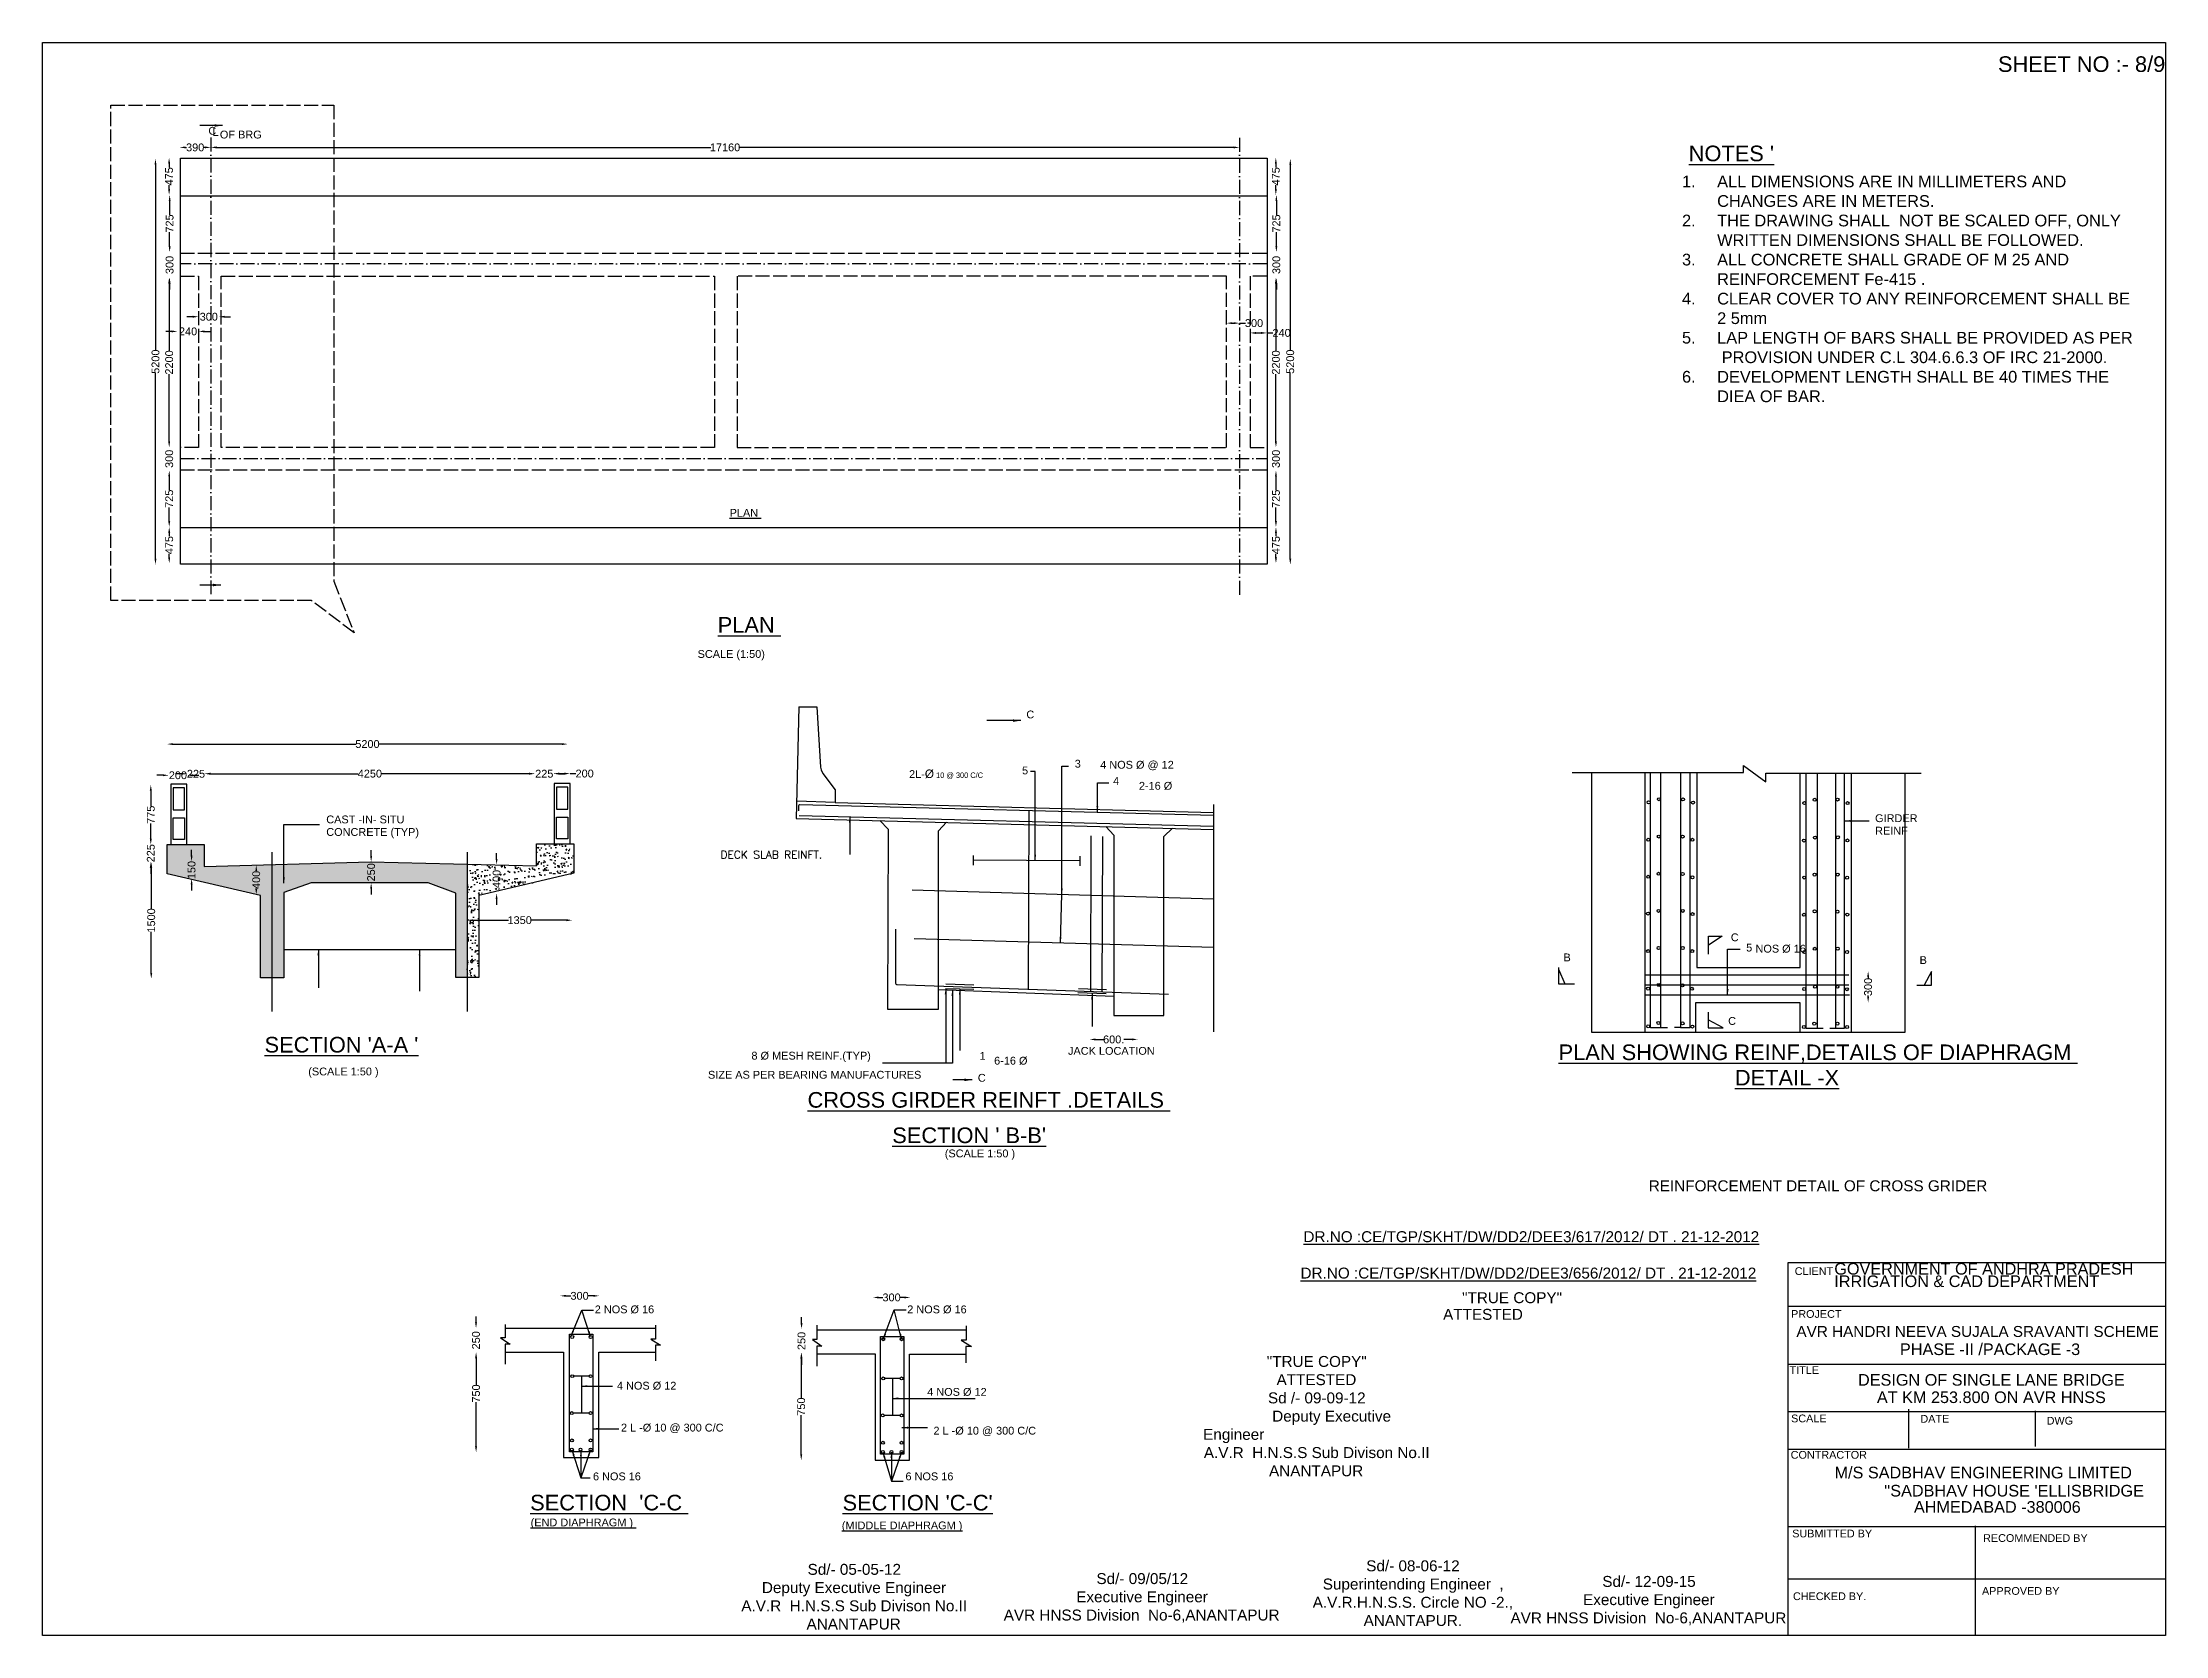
# Model space of a CAD drawing. Header units: millimetres. Extents: x 5124 to 1708793, y 2311 to 42990431.
# Drawn here: x 1681609 to 1708793, y 42970034 to 42990431 of the extents above.
import ezdxf

# ---------------------------------------------------------------- set-up
doc = ezdxf.new("R2010")
doc.units = ezdxf.units.MM
doc.header["$LTSCALE"] = 15
doc.header["$MEASUREMENT"] = 0
doc.linetypes.add('ACAD_ISO02W100', pattern=[15, 12, -3])
doc.linetypes.add('ACAD_ISO10W100', pattern=[18, 12, -3, 0, -3])
for name, color, linetype in [('DIMENSION', 7, 'Continuous'), ('DRAWING', 2, 'Continuous'), ('TEXT', 7, 'Continuous')]:
    doc.layers.add(name, color=color, linetype=linetype)
doc.styles.add('section', font='complex.shx', dxfattribs={"height": 1.6})
doc.styles.get("Standard").update_dxf_attribs({"font": 'arial.ttf', "height": 100})
doc.dimstyles.get("Standard").update_dxf_attribs({"dimtxt": 100, "dimasz": 75, "dimexe": 0.18, "dimexo": 0.0625, "dimgap": 0.09, "dimtad": 0, "dimdec": 0, "dimzin": 0, "dimdsep": 46, "dimtxsty": 'Standard', "dimcen": 0.09, "dimse1": 1, "dimse2": 1, "dimadec": 0, "dimazin": 0, "dimtfac": 1, "dimtdec": 0, "dimtofl": 0, "dimtmove": 0, "dimatfit": 3, "dimfxl": 1, "dimtolj": 1, "dimtzin": 0, "dimarcsym": 0})
pattern_1 = [(50, (0, 0), (179.31504565, -15.68803375), [18.75, -206.25]), (355, (0, 0), (-34.6878334, 188.0480334), [15, -165]), (100.4514, (14.94, -1.3), (144.6273454, 172.3598855), [15.9350475, -175.285528]), (46.1842, (0, 50), (266.8102622, -41.3797536), [28.125, -309.375]), (96.6356, (22.23, 46.55), (233.6656764, 243.5294677), [23.902572, -262.92825]), (351.1842, (0, 50), (233.6654863, 243.5296502), [22.5, -247.5]), (21, (25, 37.5), (149.22676303, -100.65472267), [18.75, -206.25]), (326, (25, 37.5), (60.828833, 181.2875113), [15, -165]), (71.4514, (37.44, 29.11), (210.05565715, 80.6326242), [15.9350475, -175.285528]), (37.5, (0, 0), (3.03996383, 83.22346346), [0, -163, 0, -167.5, 0, -165.625]), (7.5, (0, 0), (65.76738436, 98.60292797), [0, -95.5, 0, -159.25, 0, -63.125]), (327.5, (-55.75, 0), (133.45560904, -5.63871793), [0, -62.5, 0, -195, 0, -258.75]), (317.5, (-80.75, 0), (145.79654234, 25.02624558), [0, -81.25, 0, -129.5, 0, -183.75])]

msp = doc.modelspace()

# ---------------------------------------------------------------- texts
at = {"layer": 'DIMENSION', "color": 0}
for s, height, p in [('SHEET NO :- 8/9', 200, (1706647.7, 42990053.6)), ('C', 100, (1683733.3, 42989249.8)), ('L', 100, (1683786.9, 42989233.8)), ('OF BRG', 100, (1683880.4, 42989201.9)), ("%%UNOTES '", 200, (1702687.4, 42988910.2))]:
    msp.add_text(s, height=height, dxfattribs=at).set_placement(p)
at = {"layer": 'DIMENSION', "color": 0, "insert": (1702451.9, 42988726.3), "char_height": 150, "attachment_point": 1}
msp.add_mtext_dynamic_manual_height_columns('\\pi-450,l600,t600;1.^IALL DIMENSIONS ARE IN MILLIMETERS AND CHANGES ARE IN METERS.\\P2.^ITHE DRAWING SHALL  NOT BE SCALED OFF, ONLY WRITTEN DIMENSIONS SHALL BE FOLLOWED.\\P3.^IALL CONCRETE SHALL GRADE OF M 25 AND REINFORCEMENT Fe-415 .\\P4.^ICLEAR COVER TO ANY REINFORCEMENT SHALL BE 2 5mm \\P5.^ILAP LENGTH OF BARS SHALL BE PROVIDED AS PER  PROVISION UNDER C.L 304.6.6.3 OF IRC 21-2000.\\P6.^IDEVELOPMENT LENGTH SHALL BE 40 TIMES THE DIEA OF BAR.', width=5942.33, gutter_width=500, heights=[0], dxfattribs=at)
at = {"layer": 'TEXT', "color": 0}
for s, height, p in [('%%UPLAN ', 100, (1690407.5, 42984358.6)), ('%%UPLAN ', 200, (1690254.5, 42982874.5)), ('SCALE (1:50)', 100, (1689997.4, 42982551.6)), ('C', 100, (1694207.1, 42981776.9)), ('5', 100, (1694151.5, 42981060.6)), ('3', 100, (1694826, 42981146.9)), ('4 NOS Ø @ 12 ', 100, (1695152.8, 42981132.9)), ('4', 100, (1695317.1, 42980925.8)), ('2-16 Ø ', 100, (1695647.9, 42980863.5)), ('CAST -IN- SITU', 100, (1685242.5, 42980433.2)), ('GIRDER ', 100, (1705074.4, 42980449.1)), ('CONCRETE (TYP)', 100, (1685242.5, 42980272.6)), ('REINF ', 100, (1705074.4, 42980288.4)), ('C', 100, (1703227.1, 42978923.6)), ('5', 100, (1703423.4, 42978792.2)), ('NOS Ø 16 ', 100, (1703543.1, 42978778.4)), ('B', 100, (1701084.3, 42978666.6)), ('B', 100, (1705644.2, 42978632.4)), ('C', 100, (1703192.8, 42977853)), ("%%USECTION 'A-A '", 200, (1684452.6, 42977498.9)), ('8 Ø MESH REINF.(TYP) ', 100, (1690686.8, 42977408.4)), ('JACK LOCATION ', 100, (1694740.1, 42977470)), ('%%UPLAN SHOWING REINF,DETAILS OF DIAPHRAGM ', 200, (1701021.7, 42977401.7)), ('(SCALE 1:50 )', 100, (1685011.9, 42977206)), ('SIZE AS PER BEARING MANUFACTURES ', 100, (1690130.2, 42977163.9)), ('1', 100, (1693606.8, 42977405.3)), ('6-16 Ø', 100, (1693794.1, 42977344.1)), ('%%UDETAIL -X', 200, (1703278.5, 42977076.8)), ('%%UCROSS GIRDER REINFT .DETAILS ', 200, (1691405.5, 42976792.6)), ('C', 100, (1693585.2, 42977124.9)), ("%%USECTION ' B-B'", 200, (1692489.9, 42976339.2)), ('(SCALE 1:50 )', 100, (1693162.3, 42976156.8)), ('REINFORCEMENT DETAIL OF CROSS GRIDER ', 139.987, (1702176.3, 42975722.5)), ('%%UDR.NO :CE/TGP/SKHT/DW/DD2/DEE3/617/2012/ DT . 21-12-2012', 139.987, (1697754.6, 42975071)), ('GOVERNMENT OF ANDHRA PRADESH ', 148.662, (1704552, 42974655.3)), ('%%UDR.NO :CE/TGP/SKHT/DW/DD2/DEE3/656/2012/ DT . 21-12-2012', 139.987, (1697717.3, 42974604.8)), ('CLIENT ', 99.11, (1704045.3, 42974650.4)), ('IRRIGATION & CAD DEPARTMENT ', 148.662, (1704552, 42974496)), ('2 NOS Ø 16', 100, (1688680.3, 42974160.1)), ('2 NOS Ø 16', 100, (1692681.6, 42974160.1)), ('"TRUE COPY"', 139.987, (1699786.2, 42974289.6)), ('ATTESTED ', 139.99, (1699543, 42974076.5)), ('PROJECT ', 99.11, (1703998.7, 42974102.1)), ('AVR HANDRI NEEVA SUJALA SRAVANTI SCHEME ', 140, (1704067, 42973857.5)), ('PHASE -II /PACKAGE -3', 148.662, (1705392.7, 42973625.3)), ('TITLE ', 99.11, (1703979.3, 42973383.4)), ('4 NOS Ø 12', 100, (1688964.5, 42973183.1)), ('4 NOS Ø 12', 100, (1692937.5, 42973103.9)), ('DESIGN OF SINGLE LANE BRIDGE ', 148.662, (1704855.5, 42973233.5)), ('AT KM 253.800 ON AVR HNSS', 148.662, (1705097.5, 42973010.9)), ('2 L -Ø 10 @ 300 C/C', 100, (1689015.9, 42972646.2)), ('2 L -Ø 10 @ 300 C/C', 100, (1693017.2, 42972607.1)), ('SCALE ', 99.11, (1703998.7, 42972764.2)), ('DATE ', 99.11, (1705654.1, 42972759.4)), ('DWG', 99.11, (1707270.8, 42972735.2)), ('CONTRACTOR', 99.11, (1703993.7, 42972298.1)), ('6 NOS 16 ', 100, (1688657.7, 42972022)), ('6 NOS 16 ', 100, (1692659, 42972022)), ('M/S SADBHAV ENGINEERING LIMITED ', 148.662, (1704555.2, 42972046.6)), ("%%USECTION  'C-C ", 200, (1687852.9, 42971636.4)), ("%%USECTION 'C-C'", 200, (1691853.2, 42971635.5)), ("''SADBHAV HOUSE 'ELLISBRIDGE ", 148.662, (1705189.3, 42971814.3)), ('%%U(END DIAPHRAGM ) ', 100, (1687859.4, 42971432)), ('AHMEDABAD -380006', 148.662, (1705571.7, 42971606.3)), ('%%U(MIDDLE DIAPHRAGM )', 100, (1691843.4, 42971394)), ('SUBMITTED BY ', 99.108, (1704013.1, 42971291)), ('RECOMMENDED BY', 99.108, (1706457.5, 42971232.9)), ('CHECKED BY.', 99.108, (1704022.8, 42970487.9)), ('APPROVED BY ', 99.108, (1706443, 42970555.7))]:
    msp.add_text(s, height=height, dxfattribs=at).set_placement(p)
at = {"layer": 'TEXT', "color": 0, "style": 'section'}
msp.add_text('DECK SLAB REINFT.', height=100, dxfattribs=at).set_placement((1690290.6, 42979982.1))
at = {"layer": 'TEXT', "color": 0, "attachment_point": 1}
for s, insert, char_height, width in [('2L-{\\H1.08333x;Ø\\fMS Shell Dlg 2|b0|i0|c0|p0;\\H0.65385x; 10 @ 300 C/C }', (1692704.9, 42981121.9), 100, 1754.889), ('\\A1;\\pi814.75;"TRUE COPY" \\P\\pi940.09;ATTESTED  \\P\\pi830.03;{\\C256;Sd /- 09-09-12\\P\\pi237.51; }Deputy Executive Engineer  \\P\\pi8.7928;A.V.R  H.N.S.S Sub Divison No.II \\P\\pi843.73;ANANTAPUR ', (1696470.5, 42973613.5), 140, 2891.215), ('\\pi685.95;Sd/- 08-06-12\\P\\pi129.43;Superintending Engineer  , \\P\\pi0.7;A.V.R.H.N.S.S. Circle NO -2., \\P\\pi652.57;ANANTAPUR.', (1697872.8, 42970997), 140, 2548.712), ('\\pi857.2;Sd/- 05-05-12\\P\\pi272.22;Deputy Executive Engineer  \\P\\pi8.7928;A.V.R  H.N.S.S Sub Divison No.II \\P\\pi843.73;ANANTAPUR ', (1690548.5, 42970951.6), 140, 2891.215), ('\\pi1187.9;Sd/- 09/05/12\\P\\pi929.32;Executive Engineer\\P\\pi0.7;AVR HNSS Division  No-6,ANANTAPUR ', (1693916.4, 42970833.4), 140, 3531.004), ('\\pi1175.9;Sd/- 12-09-15\\P\\pi929.32;Executive Engineer\\P\\pi0.7;AVR HNSS Division  No-6,ANANTAPUR ', (1700405.5, 42970797), 140, 3531.004)]:
    msp.add_mtext(s, dxfattribs=dict(at, insert=insert, char_height=char_height, width=width))

# ---------------------------------------------------------------- blocks, each defined once
blk = doc.blocks.new('*D4')
at = {"layer": 'Defpoints', "color": 0, "transparency": 16777216}
for p in [(1692242, 42974370), (1692720, 42974370), (1692720, 42974363)]:
    blk.add_point(p, dxfattribs=at)
at = {"layer": 'DIMENSION', "color": 0, "lineweight": -2, "transparency": 16777216}
for p, q in [((1692317, 42974363), (1692370, 42974363)), ((1692645, 42974363), (1692591, 42974363))]:
    blk.add_line(p, q, dxfattribs=at)
at = {"layer": 'DIMENSION', "color": 0, "transparency": 16777216}
for points in [[(1692317, 42974375), (1692317, 42974350), (1692242, 42974363)], [(1692645, 42974375), (1692645, 42974350), (1692720, 42974363)]]:
    blk.add_solid(points, dxfattribs=at)
at = {"layer": 'DIMENSION', "color": 0, "transparency": 16777216, "insert": (1692481, 42974363), "char_height": 100, "attachment_point": 5}
blk.add_mtext('\\A1;300', dxfattribs=at)
blk = doc.blocks.new('*D5')
at = {"layer": 'Defpoints', "color": 0, "transparency": 16777216}
for p in [(1691318, 42973960), (1691328, 42973960), (1691318, 42973652)]:
    blk.add_point(p, dxfattribs=at)
at = {"layer": 'DIMENSION', "color": 0, "lineweight": -2, "transparency": 16777216}
for p, q in [((1691328, 42974035), (1691328, 42974110)), ((1691328, 42973577), (1691328, 42973502))]:
    blk.add_line(p, q, dxfattribs=at)
at = {"layer": 'DIMENSION', "color": 0, "transparency": 16777216}
for points in [[(1691316, 42974035), (1691341, 42974035), (1691328, 42973960)], [(1691316, 42973577), (1691341, 42973577), (1691328, 42973652)]]:
    blk.add_solid(points, dxfattribs=at)
at = {"layer": 'DIMENSION', "color": 0, "transparency": 16777216, "insert": (1691328, 42973806), "char_height": 100, "attachment_point": 5, "rotation": 90}
blk.add_mtext('\\A1;250', dxfattribs=at)
blk = doc.blocks.new('*D6')
at = {"layer": 'Defpoints', "color": 0, "transparency": 16777216}
for p in [(1691328, 42973652), (1691324, 42972278), (1691328, 42972278)]:
    blk.add_point(p, dxfattribs=at)
at = {"layer": 'DIMENSION', "color": 0, "lineweight": -2, "transparency": 16777216}
for p, q in [((1691324, 42973577), (1691324, 42973075)), ((1691324, 42972353), (1691324, 42972855))]:
    blk.add_line(p, q, dxfattribs=at)
at = {"layer": 'DIMENSION', "color": 0, "transparency": 16777216}
for points in [[(1691312, 42973577), (1691337, 42973577), (1691324, 42973652)], [(1691312, 42972353), (1691337, 42972353), (1691324, 42972278)]]:
    blk.add_solid(points, dxfattribs=at)
at = {"layer": 'DIMENSION', "color": 0, "transparency": 16777216, "insert": (1691324, 42972965), "char_height": 100, "attachment_point": 5, "rotation": 90}
blk.add_mtext('\\A1;750', dxfattribs=at)
blk = doc.blocks.new('*D7')
at = {"layer": 'Defpoints', "color": 0, "transparency": 16777216}
for p in [(1688236, 42974383), (1688736, 42974383), (1688736, 42974383)]:
    blk.add_point(p, dxfattribs=at)
at = {"layer": 'DIMENSION', "color": 0, "lineweight": -2, "transparency": 16777216}
for p, q in [((1688311, 42974383), (1688376, 42974383)), ((1688661, 42974383), (1688596, 42974383))]:
    blk.add_line(p, q, dxfattribs=at)
at = {"layer": 'DIMENSION', "color": 0, "transparency": 16777216}
for points in [[(1688311, 42974396), (1688311, 42974371), (1688236, 42974383)], [(1688661, 42974396), (1688661, 42974371), (1688736, 42974383)]]:
    blk.add_solid(points, dxfattribs=at)
at = {"layer": 'DIMENSION', "color": 0, "transparency": 16777216, "insert": (1688486, 42974383), "char_height": 100, "attachment_point": 5}
blk.add_mtext('\\A1;300', dxfattribs=at)
blk = doc.blocks.new('*D8')
at = {"layer": 'Defpoints', "color": 0, "transparency": 16777216}
for p in [(1687130, 42973969), (1687130, 42973659), (1687160, 42973659)]:
    blk.add_point(p, dxfattribs=at)
at = {"layer": 'DIMENSION', "color": 0, "lineweight": -2, "transparency": 16777216}
for p, q in [((1687160, 42974044), (1687160, 42974119)), ((1687160, 42973584), (1687160, 42973509))]:
    blk.add_line(p, q, dxfattribs=at)
at = {"layer": 'DIMENSION', "color": 0, "transparency": 16777216}
for points in [[(1687148, 42974044), (1687173, 42974044), (1687160, 42973969)], [(1687148, 42973584), (1687173, 42973584), (1687160, 42973659)]]:
    blk.add_solid(points, dxfattribs=at)
at = {"layer": 'DIMENSION', "color": 0, "transparency": 16777216, "insert": (1687160, 42973814), "char_height": 100, "attachment_point": 5, "rotation": 90}
blk.add_mtext('\\A1;250', dxfattribs=at)
blk = doc.blocks.new('*D9')
at = {"layer": 'Defpoints', "color": 0, "transparency": 16777216}
for p in [(1687167, 42973662), (1687161, 42972380), (1687167, 42972380)]:
    blk.add_point(p, dxfattribs=at)
at = {"layer": 'DIMENSION', "color": 0, "lineweight": -2, "transparency": 16777216}
for p, q in [((1687161, 42973587), (1687161, 42973243)), ((1687161, 42972455), (1687161, 42973023))]:
    blk.add_line(p, q, dxfattribs=at)
at = {"layer": 'DIMENSION', "color": 0, "transparency": 16777216}
for points in [[(1687148, 42973587), (1687173, 42973587), (1687161, 42973662)], [(1687148, 42972455), (1687173, 42972455), (1687161, 42972380)]]:
    blk.add_solid(points, dxfattribs=at)
at = {"layer": 'DIMENSION', "color": 0, "transparency": 16777216, "insert": (1687161, 42973133), "char_height": 100, "attachment_point": 5, "rotation": 90}
blk.add_mtext('\\A1;750', dxfattribs=at)
blk = doc.blocks.new('*D10')
at = {"layer": 'Defpoints', "color": 0, "transparency": 16777216}
for p in [(1683206, 42981389), (1688334, 42981448), (1688334, 42981389)]:
    blk.add_point(p, dxfattribs=at)
at = {"layer": 'DIMENSION', "color": 0, "lineweight": -2, "transparency": 16777216}
for p, q in [((1683281, 42981448), (1685621, 42981448)), ((1688259, 42981448), (1685920, 42981448))]:
    blk.add_line(p, q, dxfattribs=at)
at = {"layer": 'DIMENSION', "color": 0, "transparency": 16777216}
for points in [[(1683281, 42981460), (1683281, 42981435), (1683206, 42981448)], [(1688259, 42981460), (1688259, 42981435), (1688334, 42981448)]]:
    blk.add_solid(points, dxfattribs=at)
at = {"layer": 'DIMENSION', "color": 0, "transparency": 16777216, "insert": (1685770, 42981448), "char_height": 100, "attachment_point": 5}
blk.add_mtext('\\A1;5200', dxfattribs=at)
blk = doc.blocks.new('*D11')
at = {"layer": 'Defpoints', "color": 0, "transparency": 16777216}
for p in [(1682977, 42980926), (1682977, 42980160), (1682996, 42980160)]:
    blk.add_point(p, dxfattribs=at)
at = {"layer": 'DIMENSION', "color": 0, "lineweight": -2, "transparency": 16777216}
for p, q in [((1682996, 42980851), (1682996, 42980653)), ((1682996, 42980235), (1682996, 42980432))]:
    blk.add_line(p, q, dxfattribs=at)
at = {"layer": 'DIMENSION', "color": 0, "transparency": 16777216}
for points in [[(1682983, 42980851), (1683008, 42980851), (1682996, 42980926)], [(1682983, 42980235), (1683008, 42980235), (1682996, 42980160)]]:
    blk.add_solid(points, dxfattribs=at)
at = {"layer": 'DIMENSION', "color": 0, "transparency": 16777216, "insert": (1682996, 42980543), "char_height": 100, "attachment_point": 5, "rotation": 90}
blk.add_mtext('\\A1;775', dxfattribs=at)
blk = doc.blocks.new('*D12')
at = {"layer": 'Defpoints', "color": 0, "transparency": 16777216}
for p in [(1682996, 42980163), (1682996, 42979938), (1682996, 42979938)]:
    blk.add_point(p, dxfattribs=at)
at = {"layer": 'DIMENSION', "color": 0, "lineweight": -2, "transparency": 16777216}
for p, q in [((1682996, 42980238), (1682996, 42980313)), ((1682996, 42979863), (1682996, 42979788))]:
    blk.add_line(p, q, dxfattribs=at)
at = {"layer": 'DIMENSION', "color": 0, "transparency": 16777216}
for points in [[(1682983, 42980238), (1683008, 42980238), (1682996, 42980163)], [(1682983, 42979863), (1683008, 42979863), (1682996, 42979938)]]:
    blk.add_solid(points, dxfattribs=at)
at = {"layer": 'DIMENSION', "color": 0, "transparency": 16777216, "insert": (1682996, 42980050), "char_height": 100, "attachment_point": 5, "rotation": 90}
blk.add_mtext('\\A1;225', dxfattribs=at)
blk = doc.blocks.new('*D13')
at = {"layer": 'Defpoints', "color": 0, "transparency": 16777216}
for p in [(1682996, 42979938), (1682996, 42978443), (1683002, 42978443)]:
    blk.add_point(p, dxfattribs=at)
at = {"layer": 'DIMENSION', "color": 0, "lineweight": -2, "transparency": 16777216}
for p, q in [((1683002, 42979863), (1683002, 42979335)), ((1683002, 42978518), (1683002, 42979046))]:
    blk.add_line(p, q, dxfattribs=at)
at = {"layer": 'DIMENSION', "color": 0, "transparency": 16777216}
for points in [[(1682989, 42979863), (1683014, 42979863), (1683002, 42979938)], [(1682989, 42978518), (1683014, 42978518), (1683002, 42978443)]]:
    blk.add_solid(points, dxfattribs=at)
at = {"layer": 'DIMENSION', "color": 0, "transparency": 16777216, "insert": (1683002, 42979190), "char_height": 100, "attachment_point": 5, "rotation": 90}
blk.add_mtext('\\A1;1500', dxfattribs=at)
blk = doc.blocks.new('*D14')
at = {"layer": 'Defpoints', "color": 0, "transparency": 16777216}
for p in [(1683467, 42979725), (1683518, 42979945), (1683518, 42979725)]:
    blk.add_point(p, dxfattribs=at)
at = {"layer": 'DIMENSION', "color": 0, "lineweight": -2, "transparency": 16777216}
for p, q in [((1683518, 42980020), (1683518, 42980095)), ((1683518, 42979650), (1683518, 42979575))]:
    blk.add_line(p, q, dxfattribs=at)
at = {"layer": 'DIMENSION', "color": 0, "transparency": 16777216}
for points in [[(1683506, 42980020), (1683531, 42980020), (1683518, 42979945)], [(1683506, 42979650), (1683531, 42979650), (1683518, 42979725)]]:
    blk.add_solid(points, dxfattribs=at)
at = {"layer": 'DIMENSION', "color": 0, "transparency": 16777216, "insert": (1683518, 42979835), "char_height": 100, "attachment_point": 5, "rotation": 90}
blk.add_mtext('\\A1;150', dxfattribs=at)
blk = doc.blocks.new('*D15')
at = {"layer": 'Defpoints', "color": 0, "transparency": 16777216}
for p in [(1684296, 42979897), (1684343, 42979521), (1684346, 42979521)]:
    blk.add_point(p, dxfattribs=at)
at = {"layer": 'DIMENSION', "color": 0, "lineweight": -2, "transparency": 16777216}
for p, q in [((1684346, 42979822), (1684346, 42979822)), ((1684346, 42979596), (1684346, 42979597))]:
    blk.add_line(p, q, dxfattribs=at)
at = {"layer": 'DIMENSION', "color": 0, "transparency": 16777216}
for points in [[(1684334, 42979822), (1684359, 42979822), (1684346, 42979897)], [(1684334, 42979596), (1684359, 42979596), (1684346, 42979521)]]:
    blk.add_solid(points, dxfattribs=at)
at = {"layer": 'DIMENSION', "color": 0, "transparency": 16777216, "insert": (1684346, 42979709), "char_height": 100, "attachment_point": 5, "rotation": 90}
blk.add_mtext('\\A1;400', dxfattribs=at)
blk = doc.blocks.new('*D16')
at = {"layer": 'Defpoints', "color": 0, "transparency": 16777216}
for p in [(1683225, 42981058), (1683461, 42981058), (1683461, 42981048)]:
    blk.add_point(p, dxfattribs=at)
at = {"layer": 'DIMENSION', "color": 0, "lineweight": -2, "transparency": 16777216}
for p, q in [((1683150, 42981048), (1683075, 42981048)), ((1683536, 42981048), (1683611, 42981048))]:
    blk.add_line(p, q, dxfattribs=at)
at = {"layer": 'DIMENSION', "color": 0, "transparency": 16777216}
for points in [[(1683150, 42981061), (1683150, 42981036), (1683225, 42981048)], [(1683536, 42981061), (1683536, 42981036), (1683461, 42981048)]]:
    blk.add_solid(points, dxfattribs=at)
at = {"layer": 'DIMENSION', "color": 0, "transparency": 16777216, "insert": (1683343, 42981048), "char_height": 100, "attachment_point": 5}
blk.add_mtext('\\A1;200', dxfattribs=at)
blk = doc.blocks.new('*D17')
at = {"layer": 'Defpoints', "color": 0, "transparency": 16777216}
for p in [(1683461, 42981058), (1683687, 42981067), (1683687, 42981058)]:
    blk.add_point(p, dxfattribs=at)
at = {"layer": 'DIMENSION', "color": 0, "lineweight": -2, "transparency": 16777216}
for p, q in [((1683386, 42981067), (1683311, 42981067)), ((1683762, 42981067), (1683837, 42981067))]:
    blk.add_line(p, q, dxfattribs=at)
at = {"layer": 'DIMENSION', "color": 0, "transparency": 16777216}
for points in [[(1683386, 42981080), (1683386, 42981055), (1683461, 42981067)], [(1683762, 42981080), (1683762, 42981055), (1683687, 42981067)]]:
    blk.add_solid(points, dxfattribs=at)
at = {"layer": 'DIMENSION', "color": 0, "transparency": 16777216, "insert": (1683574, 42981067), "char_height": 100, "attachment_point": 5}
blk.add_mtext('\\A1;225', dxfattribs=at)
blk = doc.blocks.new('*D18')
at = {"layer": 'Defpoints', "color": 0, "transparency": 16777216}
for p in [(1683687, 42981067), (1687914, 42981069), (1687914, 42981067)]:
    blk.add_point(p, dxfattribs=at)
at = {"layer": 'DIMENSION', "color": 0, "lineweight": -2, "transparency": 16777216}
for p, q in [((1683762, 42981069), (1685649, 42981069)), ((1687839, 42981069), (1685952, 42981069))]:
    blk.add_line(p, q, dxfattribs=at)
at = {"layer": 'DIMENSION', "color": 0, "transparency": 16777216}
for points in [[(1683762, 42981082), (1683762, 42981057), (1683687, 42981069)], [(1687839, 42981082), (1687839, 42981057), (1687914, 42981069)]]:
    blk.add_solid(points, dxfattribs=at)
at = {"layer": 'DIMENSION', "color": 0, "transparency": 16777216, "insert": (1685801, 42981069), "char_height": 100, "attachment_point": 5}
blk.add_mtext('\\A1;4250', dxfattribs=at)
blk = doc.blocks.new('*D19')
at = {"layer": 'Defpoints', "color": 0, "transparency": 16777216}
for p in [(1687914, 42981067), (1688153, 42981068), (1688153, 42981067)]:
    blk.add_point(p, dxfattribs=at)
at = {"layer": 'DIMENSION', "color": 0, "lineweight": -2, "transparency": 16777216}
for p, q in [((1687839, 42981068), (1687764, 42981068)), ((1688228, 42981068), (1688303, 42981068))]:
    blk.add_line(p, q, dxfattribs=at)
at = {"layer": 'DIMENSION', "color": 0, "transparency": 16777216}
for points in [[(1687839, 42981081), (1687839, 42981056), (1687914, 42981068)], [(1688228, 42981081), (1688228, 42981056), (1688153, 42981068)]]:
    blk.add_solid(points, dxfattribs=at)
at = {"layer": 'DIMENSION', "color": 0, "transparency": 16777216, "insert": (1688034, 42981068), "char_height": 100, "attachment_point": 5}
blk.add_mtext('\\A1;225', dxfattribs=at)
blk = doc.blocks.new('*D20')
at = {"layer": 'Defpoints', "color": 0, "transparency": 16777216}
for p in [(1688153, 42981068), (1688365, 42981070), (1688365, 42981068)]:
    blk.add_point(p, dxfattribs=at)
at = {"layer": 'DIMENSION', "color": 0, "lineweight": -2, "transparency": 16777216}
for p, q in [((1688228, 42981070), (1688290, 42981070)), ((1688365, 42981070), (1688440, 42981070))]:
    blk.add_line(p, q, dxfattribs=at)
at = {"layer": 'DIMENSION', "color": 0, "transparency": 16777216}
for points in [[(1688228, 42981083), (1688228, 42981058), (1688153, 42981070)], [(1688290, 42981083), (1688290, 42981058), (1688365, 42981070)]]:
    blk.add_solid(points, dxfattribs=at)
at = {"layer": 'DIMENSION', "color": 0, "transparency": 16777216, "insert": (1688551, 42981070), "char_height": 100, "attachment_point": 5}
blk.add_mtext('\\A1;200', dxfattribs=at)
blk = doc.blocks.new('*D21')
at = {"layer": 'Defpoints', "color": 0, "transparency": 16777216}
for p in [(1685817, 42979941), (1685817, 42979941), (1685825, 42979671)]:
    blk.add_point(p, dxfattribs=at)
at = {"layer": 'DIMENSION', "color": 0, "lineweight": -2, "transparency": 16777216}
for p, q in [((1685817, 42980016), (1685817, 42980091)), ((1685817, 42979596), (1685817, 42979521))]:
    blk.add_line(p, q, dxfattribs=at)
at = {"layer": 'DIMENSION', "color": 0, "transparency": 16777216}
for points in [[(1685805, 42980016), (1685830, 42980016), (1685817, 42979941)], [(1685805, 42979596), (1685830, 42979596), (1685817, 42979671)]]:
    blk.add_solid(points, dxfattribs=at)
at = {"layer": 'DIMENSION', "color": 0, "transparency": 16777216, "insert": (1685817, 42979806), "char_height": 100, "attachment_point": 5, "rotation": 90}
blk.add_mtext('\\A1;250', dxfattribs=at)
blk = doc.blocks.new('*D22')
at = {"layer": 'Defpoints', "color": 0, "transparency": 16777216}
for p in [(1687355, 42979903), (1687424, 42979903), (1687320, 42979539)]:
    blk.add_point(p, dxfattribs=at)
at = {"layer": 'DIMENSION', "color": 0, "lineweight": -2, "transparency": 16777216}
for p, q in [((1687424, 42979978), (1687424, 42980053)), ((1687424, 42979464), (1687424, 42979389))]:
    blk.add_line(p, q, dxfattribs=at)
at = {"layer": 'DIMENSION', "color": 0, "transparency": 16777216}
for points in [[(1687411, 42979978), (1687436, 42979978), (1687424, 42979903)], [(1687411, 42979464), (1687436, 42979464), (1687424, 42979539)]]:
    blk.add_solid(points, dxfattribs=at)
at = {"layer": 'DIMENSION', "color": 0, "transparency": 16777216, "insert": (1687424, 42979721), "char_height": 100, "attachment_point": 5, "rotation": 90}
blk.add_mtext('\\A1;400', dxfattribs=at)
blk = doc.blocks.new('*D23')
at = {"layer": 'Defpoints', "color": 0, "transparency": 16777216}
for p in [(1687047, 42979181), (1688392, 42979193), (1688392, 42979181)]:
    blk.add_point(p, dxfattribs=at)
at = {"layer": 'DIMENSION', "color": 0, "lineweight": -2, "transparency": 16777216}
for p, q in [((1687122, 42979193), (1687575, 42979193)), ((1688317, 42979193), (1687864, 42979193))]:
    blk.add_line(p, q, dxfattribs=at)
at = {"layer": 'DIMENSION', "color": 0, "transparency": 16777216}
for points in [[(1687122, 42979205), (1687122, 42979180), (1687047, 42979193)], [(1688317, 42979205), (1688317, 42979180), (1688392, 42979193)]]:
    blk.add_solid(points, dxfattribs=at)
at = {"layer": 'DIMENSION', "color": 0, "transparency": 16777216, "insert": (1687719, 42979193), "char_height": 100, "attachment_point": 5}
blk.add_mtext('\\A1;1350', dxfattribs=at)
blk = doc.blocks.new('*D24')
at = {"layer": 'Defpoints', "color": 0, "transparency": 16777216}
for p in [(1695017, 42977656), (1695634, 42977666), (1695634, 42977656)]:
    blk.add_point(p, dxfattribs=at)
at = {"layer": 'DIMENSION', "color": 0, "lineweight": -2, "transparency": 16777216}
for p, q in [((1695092, 42977666), (1695198, 42977666)), ((1695559, 42977666), (1695453, 42977666))]:
    blk.add_line(p, q, dxfattribs=at)
at = {"layer": 'DIMENSION', "color": 0, "transparency": 16777216}
for points in [[(1695092, 42977679), (1695092, 42977654), (1695017, 42977666)], [(1695559, 42977679), (1695559, 42977654), (1695634, 42977666)]]:
    blk.add_solid(points, dxfattribs=at)
at = {"layer": 'DIMENSION', "color": 0, "transparency": 16777216, "insert": (1695325, 42977666), "char_height": 100, "attachment_point": 5}
blk.add_mtext('\\A1;600.', dxfattribs=at)
blk = doc.blocks.new('*D25')
at = {"layer": 'Defpoints', "color": 0, "transparency": 16777216}
for p in [(1704985, 42978539), (1704985, 42978539), (1704985, 42978138)]:
    blk.add_point(p, dxfattribs=at)
at = {"layer": 'DIMENSION', "color": 0, "lineweight": -2, "transparency": 16777216}
for p, q in [((1704985, 42978464), (1704985, 42978449)), ((1704985, 42978213), (1704985, 42978228))]:
    blk.add_line(p, q, dxfattribs=at)
at = {"layer": 'DIMENSION', "color": 0, "transparency": 16777216}
for points in [[(1704973, 42978464), (1704998, 42978464), (1704985, 42978539)], [(1704973, 42978213), (1704998, 42978213), (1704985, 42978138)]]:
    blk.add_solid(points, dxfattribs=at)
at = {"layer": 'DIMENSION', "color": 0, "transparency": 16777216, "insert": (1704985, 42978338), "char_height": 100, "attachment_point": 5, "rotation": 90}
blk.add_mtext('\\A1;300', dxfattribs=at)
blk = doc.blocks.new('*D26')
at = {"layer": 'Defpoints', "color": 0, "transparency": 16777216}
for p in [(1683365, 42989055), (1683763, 42989087), (1683763, 42989055)]:
    blk.add_point(p, dxfattribs=at)
at = {"layer": 'DIMENSION', "color": 0, "lineweight": -2, "transparency": 16777216}
for p, q in [((1683440, 42989087), (1683453, 42989087)), ((1683688, 42989087), (1683674, 42989087))]:
    blk.add_line(p, q, dxfattribs=at)
at = {"layer": 'DIMENSION', "color": 0, "transparency": 16777216}
for points in [[(1683440, 42989100), (1683440, 42989075), (1683365, 42989087)], [(1683688, 42989100), (1683688, 42989075), (1683763, 42989087)]]:
    blk.add_solid(points, dxfattribs=at)
at = {"layer": 'DIMENSION', "color": 0, "transparency": 16777216, "insert": (1683564, 42989087), "char_height": 100, "attachment_point": 5}
blk.add_mtext('\\A1;390', dxfattribs=at)
blk = doc.blocks.new('*D27')
at = {"layer": 'Defpoints', "color": 0, "transparency": 16777216}
for p in [(1683763, 42989087), (1696936, 42989087), (1696936, 42989087)]:
    blk.add_point(p, dxfattribs=at)
at = {"layer": 'DIMENSION', "color": 0, "lineweight": -2, "transparency": 16777216}
for p, q in [((1683838, 42989087), (1690166, 42989087)), ((1696861, 42989087), (1690533, 42989087))]:
    blk.add_line(p, q, dxfattribs=at)
at = {"layer": 'DIMENSION', "color": 0, "transparency": 16777216}
for points in [[(1683838, 42989100), (1683838, 42989075), (1683763, 42989087)], [(1696861, 42989100), (1696861, 42989075), (1696936, 42989087)]]:
    blk.add_solid(points, dxfattribs=at)
at = {"layer": 'DIMENSION', "color": 0, "transparency": 16777216, "insert": (1690349, 42989087), "char_height": 100, "attachment_point": 5}
blk.add_mtext('\\A1;17160', dxfattribs=at)
blk = doc.blocks.new('*D28')
at = {"layer": 'Defpoints', "color": 0, "transparency": 16777216}
for p in [(1683237, 42988954), (1683230, 42988479), (1683237, 42988479)]:
    blk.add_point(p, dxfattribs=at)
at = {"layer": 'DIMENSION', "color": 0, "lineweight": -2, "transparency": 16777216}
for p, q in [((1683230, 42988879), (1683230, 42988830)), ((1683230, 42988554), (1683230, 42988604))]:
    blk.add_line(p, q, dxfattribs=at)
at = {"layer": 'DIMENSION', "color": 0, "transparency": 16777216}
for points in [[(1683218, 42988879), (1683243, 42988879), (1683230, 42988954)], [(1683218, 42988554), (1683243, 42988554), (1683230, 42988479)]]:
    blk.add_solid(points, dxfattribs=at)
at = {"layer": 'DIMENSION', "color": 0, "transparency": 16777216, "insert": (1683230, 42988717), "char_height": 100, "attachment_point": 5, "rotation": 90}
blk.add_mtext('\\A1;475', dxfattribs=at)
blk = doc.blocks.new('*D29')
at = {"layer": 'Defpoints', "color": 0, "transparency": 16777216}
for p in [(1683237, 42988479), (1683237, 42987746), (1683237, 42987746)]:
    blk.add_point(p, dxfattribs=at)
at = {"layer": 'DIMENSION', "color": 0, "lineweight": -2, "transparency": 16777216}
for p, q in [((1683237, 42988404), (1683237, 42988223)), ((1683237, 42987821), (1683237, 42988002))]:
    blk.add_line(p, q, dxfattribs=at)
at = {"layer": 'DIMENSION', "color": 0, "transparency": 16777216}
for points in [[(1683225, 42988404), (1683250, 42988404), (1683237, 42988479)], [(1683225, 42987821), (1683250, 42987821), (1683237, 42987746)]]:
    blk.add_solid(points, dxfattribs=at)
at = {"layer": 'DIMENSION', "color": 0, "transparency": 16777216, "insert": (1683237, 42988113), "char_height": 100, "attachment_point": 5, "rotation": 90}
blk.add_mtext('\\A1;725', dxfattribs=at)
blk = doc.blocks.new('*D30')
at = {"layer": 'Defpoints', "color": 0, "transparency": 16777216}
for p in [(1683237, 42987746), (1683237, 42987417), (1683237, 42987417)]:
    blk.add_point(p, dxfattribs=at)
at = {"layer": 'DIMENSION', "color": 0, "lineweight": -2, "transparency": 16777216}
for p, q in [((1683237, 42987821), (1683237, 42987896)), ((1683237, 42987342), (1683237, 42987267))]:
    blk.add_line(p, q, dxfattribs=at)
at = {"layer": 'DIMENSION', "color": 0, "transparency": 16777216}
for points in [[(1683225, 42987821), (1683250, 42987821), (1683237, 42987746)], [(1683225, 42987342), (1683250, 42987342), (1683237, 42987417)]]:
    blk.add_solid(points, dxfattribs=at)
at = {"layer": 'DIMENSION', "color": 0, "transparency": 16777216, "insert": (1683237, 42987582), "char_height": 100, "attachment_point": 5, "rotation": 90}
blk.add_mtext('\\A1;300', dxfattribs=at)
blk = doc.blocks.new('*D31')
at = {"layer": 'Defpoints', "color": 0, "transparency": 16777216}
for p in [(1683237, 42987417), (1683231, 42985250), (1683237, 42985250)]:
    blk.add_point(p, dxfattribs=at)
at = {"layer": 'DIMENSION', "color": 0, "lineweight": -2, "transparency": 16777216}
for p, q in [((1683231, 42987342), (1683231, 42986484)), ((1683231, 42985325), (1683231, 42986184))]:
    blk.add_line(p, q, dxfattribs=at)
at = {"layer": 'DIMENSION', "color": 0, "transparency": 16777216}
for points in [[(1683218, 42987342), (1683243, 42987342), (1683231, 42987417)], [(1683218, 42985325), (1683243, 42985325), (1683231, 42985250)]]:
    blk.add_solid(points, dxfattribs=at)
at = {"layer": 'DIMENSION', "color": 0, "transparency": 16777216, "insert": (1683231, 42986334), "char_height": 100, "attachment_point": 5, "rotation": 90}
blk.add_mtext('\\A1;2200', dxfattribs=at)
blk = doc.blocks.new('*D32')
at = {"layer": 'Defpoints', "color": 0, "transparency": 16777216}
for p in [(1683231, 42985250), (1683231, 42984950), (1683232, 42984950)]:
    blk.add_point(p, dxfattribs=at)
at = {"layer": 'DIMENSION', "color": 0, "lineweight": -2, "transparency": 16777216}
for p, q in [((1683232, 42985325), (1683232, 42985400)), ((1683232, 42984875), (1683232, 42984800))]:
    blk.add_line(p, q, dxfattribs=at)
at = {"layer": 'DIMENSION', "color": 0, "transparency": 16777216}
for points in [[(1683219, 42985325), (1683244, 42985325), (1683232, 42985250)], [(1683219, 42984875), (1683244, 42984875), (1683232, 42984950)]]:
    blk.add_solid(points, dxfattribs=at)
at = {"layer": 'DIMENSION', "color": 0, "transparency": 16777216, "insert": (1683232, 42985100), "char_height": 100, "attachment_point": 5, "rotation": 90}
blk.add_mtext('\\A1;300', dxfattribs=at)
blk = doc.blocks.new('*D33')
at = {"layer": 'Defpoints', "color": 0, "transparency": 16777216}
for p in [(1683232, 42984950), (1683232, 42984227), (1683232, 42984227)]:
    blk.add_point(p, dxfattribs=at)
at = {"layer": 'DIMENSION', "color": 0, "lineweight": -2, "transparency": 16777216}
for p, q in [((1683232, 42984875), (1683232, 42984699)), ((1683232, 42984302), (1683232, 42984478))]:
    blk.add_line(p, q, dxfattribs=at)
at = {"layer": 'DIMENSION', "color": 0, "transparency": 16777216}
for points in [[(1683219, 42984875), (1683244, 42984875), (1683232, 42984950)], [(1683219, 42984302), (1683244, 42984302), (1683232, 42984227)]]:
    blk.add_solid(points, dxfattribs=at)
at = {"layer": 'DIMENSION', "color": 0, "transparency": 16777216, "insert": (1683232, 42984589), "char_height": 100, "attachment_point": 5, "rotation": 90}
blk.add_mtext('\\A1;725', dxfattribs=at)
blk = doc.blocks.new('*D34')
at = {"layer": 'Defpoints', "color": 0, "transparency": 16777216}
for p in [(1683232, 42984227), (1683232, 42983763), (1683232, 42983763)]:
    blk.add_point(p, dxfattribs=at)
at = {"layer": 'DIMENSION', "color": 0, "lineweight": -2, "transparency": 16777216}
for p, q in [((1683232, 42984152), (1683232, 42984108)), ((1683232, 42983838), (1683232, 42983882))]:
    blk.add_line(p, q, dxfattribs=at)
at = {"layer": 'DIMENSION', "color": 0, "transparency": 16777216}
for points in [[(1683219, 42984152), (1683244, 42984152), (1683232, 42984227)], [(1683219, 42983838), (1683244, 42983838), (1683232, 42983763)]]:
    blk.add_solid(points, dxfattribs=at)
at = {"layer": 'DIMENSION', "color": 0, "transparency": 16777216, "insert": (1683232, 42983995), "char_height": 100, "attachment_point": 5, "rotation": 90}
blk.add_mtext('\\A1;475', dxfattribs=at)
blk = doc.blocks.new('*D35')
at = {"layer": 'Defpoints', "color": 0, "transparency": 16777216}
for p in [(1683056, 42988941), (1683064, 42988941), (1683064, 42983746)]:
    blk.add_point(p, dxfattribs=at)
at = {"layer": 'DIMENSION', "color": 0, "lineweight": -2, "transparency": 16777216}
for p, q in [((1683056, 42988866), (1683056, 42986493)), ((1683056, 42983821), (1683056, 42986195))]:
    blk.add_line(p, q, dxfattribs=at)
at = {"layer": 'DIMENSION', "color": 0, "transparency": 16777216}
for points in [[(1683043, 42988866), (1683068, 42988866), (1683056, 42988941)], [(1683043, 42983821), (1683068, 42983821), (1683056, 42983746)]]:
    blk.add_solid(points, dxfattribs=at)
at = {"layer": 'DIMENSION', "color": 0, "transparency": 16777216, "insert": (1683056, 42986344), "char_height": 100, "attachment_point": 5, "rotation": 90}
blk.add_mtext('\\A1;5200', dxfattribs=at)
blk = doc.blocks.new('*D36')
at = {"layer": 'Defpoints', "color": 0, "transparency": 16777216}
for p in [(1683337, 42986731), (1683608, 42986731), (1683608, 42986731)]:
    blk.add_point(p, dxfattribs=at)
at = {"layer": 'DIMENSION', "color": 0, "lineweight": -2, "transparency": 16777216}
for p, q in [((1683262, 42986731), (1683187, 42986731)), ((1683683, 42986731), (1683758, 42986731))]:
    blk.add_line(p, q, dxfattribs=at)
at = {"layer": 'DIMENSION', "color": 0, "transparency": 16777216}
for points in [[(1683262, 42986744), (1683262, 42986719), (1683337, 42986731)], [(1683683, 42986744), (1683683, 42986719), (1683608, 42986731)]]:
    blk.add_solid(points, dxfattribs=at)
at = {"layer": 'DIMENSION', "color": 0, "transparency": 16777216, "insert": (1683473, 42986731), "char_height": 100, "attachment_point": 5}
blk.add_mtext('\\A1;240', dxfattribs=at)
blk = doc.blocks.new('*D37')
at = {"layer": 'Defpoints', "color": 0, "transparency": 16777216}
for p in [(1683868, 42986919), (1683608, 42986731), (1683868, 42986731)]:
    blk.add_point(p, dxfattribs=at)
at = {"layer": 'DIMENSION', "color": 0, "lineweight": -2, "transparency": 16777216}
for p, q in [((1683533, 42986919), (1683458, 42986919)), ((1683943, 42986919), (1684018, 42986919))]:
    blk.add_line(p, q, dxfattribs=at)
at = {"layer": 'DIMENSION', "color": 0, "transparency": 16777216}
for points in [[(1683533, 42986932), (1683533, 42986907), (1683608, 42986919)], [(1683943, 42986932), (1683943, 42986907), (1683868, 42986919)]]:
    blk.add_solid(points, dxfattribs=at)
at = {"layer": 'DIMENSION', "color": 0, "transparency": 16777216, "insert": (1683738, 42986919), "char_height": 100, "attachment_point": 5}
blk.add_mtext('\\A1;300', dxfattribs=at)
blk = doc.blocks.new('*D38')
at = {"layer": 'Defpoints', "color": 0, "transparency": 16777216}
for p in [(1696936, 42986837), (1696770, 42986665), (1696936, 42986665)]:
    blk.add_point(p, dxfattribs=at)
at = {"layer": 'DIMENSION', "color": 0, "lineweight": -2, "transparency": 16777216}
for p, q in [((1696845, 42986837), (1696861, 42986837)), ((1696936, 42986837), (1697011, 42986837))]:
    blk.add_line(p, q, dxfattribs=at)
at = {"layer": 'DIMENSION', "color": 0, "transparency": 16777216}
for points in [[(1696845, 42986850), (1696845, 42986825), (1696770, 42986837)], [(1696861, 42986850), (1696861, 42986825), (1696936, 42986837)]]:
    blk.add_solid(points, dxfattribs=at)
at = {"layer": 'DIMENSION', "color": 0, "transparency": 16777216, "insert": (1697122, 42986837), "char_height": 100, "attachment_point": 5}
blk.add_mtext('\\A1;300', dxfattribs=at)
blk = doc.blocks.new('*D39')
at = {"layer": 'Defpoints', "color": 0, "transparency": 16777216}
for p in [(1697072, 42986712), (1697288, 42986712), (1697288, 42986712)]:
    blk.add_point(p, dxfattribs=at)
at = {"layer": 'DIMENSION', "color": 0, "lineweight": -2, "transparency": 16777216}
for p, q in [((1697147, 42986712), (1697213, 42986712)), ((1697288, 42986712), (1697363, 42986712))]:
    blk.add_line(p, q, dxfattribs=at)
at = {"layer": 'DIMENSION', "color": 0, "transparency": 16777216}
for points in [[(1697147, 42986724), (1697147, 42986699), (1697072, 42986712)], [(1697213, 42986724), (1697213, 42986699), (1697288, 42986712)]]:
    blk.add_solid(points, dxfattribs=at)
at = {"layer": 'DIMENSION', "color": 0, "transparency": 16777216, "insert": (1697475, 42986712), "char_height": 100, "attachment_point": 5}
blk.add_mtext('\\A1;240', dxfattribs=at)
blk = doc.blocks.new('*D40')
at = {"layer": 'Defpoints', "color": 0, "transparency": 16777216}
for p in [(1697408, 42988954), (1697401, 42988479), (1697408, 42988479)]:
    blk.add_point(p, dxfattribs=at)
at = {"layer": 'DIMENSION', "color": 0, "lineweight": -2, "transparency": 16777216}
for p, q in [((1697401, 42988879), (1697401, 42988830)), ((1697401, 42988554), (1697401, 42988604))]:
    blk.add_line(p, q, dxfattribs=at)
at = {"layer": 'DIMENSION', "color": 0, "transparency": 16777216}
for points in [[(1697389, 42988879), (1697414, 42988879), (1697401, 42988954)], [(1697389, 42988554), (1697414, 42988554), (1697401, 42988479)]]:
    blk.add_solid(points, dxfattribs=at)
at = {"layer": 'DIMENSION', "color": 0, "transparency": 16777216, "insert": (1697401, 42988717), "char_height": 100, "attachment_point": 5, "rotation": 90}
blk.add_mtext('\\A1;475', dxfattribs=at)
blk = doc.blocks.new('*D41')
at = {"layer": 'Defpoints', "color": 0, "transparency": 16777216}
for p in [(1697408, 42988479), (1697408, 42987746), (1697408, 42987746)]:
    blk.add_point(p, dxfattribs=at)
at = {"layer": 'DIMENSION', "color": 0, "lineweight": -2, "transparency": 16777216}
for p, q in [((1697408, 42988404), (1697408, 42988223)), ((1697408, 42987821), (1697408, 42988002))]:
    blk.add_line(p, q, dxfattribs=at)
at = {"layer": 'DIMENSION', "color": 0, "transparency": 16777216}
for points in [[(1697395, 42988404), (1697420, 42988404), (1697408, 42988479)], [(1697395, 42987821), (1697420, 42987821), (1697408, 42987746)]]:
    blk.add_solid(points, dxfattribs=at)
at = {"layer": 'DIMENSION', "color": 0, "transparency": 16777216, "insert": (1697408, 42988113), "char_height": 100, "attachment_point": 5, "rotation": 90}
blk.add_mtext('\\A1;725', dxfattribs=at)
blk = doc.blocks.new('*D42')
at = {"layer": 'Defpoints', "color": 0, "transparency": 16777216}
for p in [(1697408, 42987746), (1697408, 42987417), (1697408, 42987417)]:
    blk.add_point(p, dxfattribs=at)
at = {"layer": 'DIMENSION', "color": 0, "lineweight": -2, "transparency": 16777216}
for p, q in [((1697408, 42987821), (1697408, 42987896)), ((1697408, 42987342), (1697408, 42987267))]:
    blk.add_line(p, q, dxfattribs=at)
at = {"layer": 'DIMENSION', "color": 0, "transparency": 16777216}
for points in [[(1697395, 42987821), (1697420, 42987821), (1697408, 42987746)], [(1697395, 42987342), (1697420, 42987342), (1697408, 42987417)]]:
    blk.add_solid(points, dxfattribs=at)
at = {"layer": 'DIMENSION', "color": 0, "transparency": 16777216, "insert": (1697408, 42987582), "char_height": 100, "attachment_point": 5, "rotation": 90}
blk.add_mtext('\\A1;300', dxfattribs=at)
blk = doc.blocks.new('*D43')
at = {"layer": 'Defpoints', "color": 0, "transparency": 16777216}
for p in [(1697408, 42987417), (1697402, 42985250), (1697408, 42985250)]:
    blk.add_point(p, dxfattribs=at)
at = {"layer": 'DIMENSION', "color": 0, "lineweight": -2, "transparency": 16777216}
for p, q in [((1697402, 42987342), (1697402, 42986484)), ((1697402, 42985325), (1697402, 42986184))]:
    blk.add_line(p, q, dxfattribs=at)
at = {"layer": 'DIMENSION', "color": 0, "transparency": 16777216}
for points in [[(1697389, 42987342), (1697414, 42987342), (1697402, 42987417)], [(1697389, 42985325), (1697414, 42985325), (1697402, 42985250)]]:
    blk.add_solid(points, dxfattribs=at)
at = {"layer": 'DIMENSION', "color": 0, "transparency": 16777216, "insert": (1697402, 42986334), "char_height": 100, "attachment_point": 5, "rotation": 90}
blk.add_mtext('\\A1;2200', dxfattribs=at)
blk = doc.blocks.new('*D44')
at = {"layer": 'Defpoints', "color": 0, "transparency": 16777216}
for p in [(1697402, 42985250), (1697402, 42984950), (1697403, 42984950)]:
    blk.add_point(p, dxfattribs=at)
at = {"layer": 'DIMENSION', "color": 0, "lineweight": -2, "transparency": 16777216}
for p, q in [((1697403, 42985325), (1697403, 42985400)), ((1697403, 42984875), (1697403, 42984800))]:
    blk.add_line(p, q, dxfattribs=at)
at = {"layer": 'DIMENSION', "color": 0, "transparency": 16777216}
for points in [[(1697390, 42985325), (1697415, 42985325), (1697403, 42985250)], [(1697390, 42984875), (1697415, 42984875), (1697403, 42984950)]]:
    blk.add_solid(points, dxfattribs=at)
at = {"layer": 'DIMENSION', "color": 0, "transparency": 16777216, "insert": (1697403, 42985100), "char_height": 100, "attachment_point": 5, "rotation": 90}
blk.add_mtext('\\A1;300', dxfattribs=at)
blk = doc.blocks.new('*D45')
at = {"layer": 'Defpoints', "color": 0, "transparency": 16777216}
for p in [(1697403, 42984950), (1697403, 42984227), (1697403, 42984227)]:
    blk.add_point(p, dxfattribs=at)
at = {"layer": 'DIMENSION', "color": 0, "lineweight": -2, "transparency": 16777216}
for p, q in [((1697403, 42984875), (1697403, 42984699)), ((1697403, 42984302), (1697403, 42984478))]:
    blk.add_line(p, q, dxfattribs=at)
at = {"layer": 'DIMENSION', "color": 0, "transparency": 16777216}
for points in [[(1697390, 42984875), (1697415, 42984875), (1697403, 42984950)], [(1697390, 42984302), (1697415, 42984302), (1697403, 42984227)]]:
    blk.add_solid(points, dxfattribs=at)
at = {"layer": 'DIMENSION', "color": 0, "transparency": 16777216, "insert": (1697403, 42984589), "char_height": 100, "attachment_point": 5, "rotation": 90}
blk.add_mtext('\\A1;725', dxfattribs=at)
blk = doc.blocks.new('*D46')
at = {"layer": 'Defpoints', "color": 0, "transparency": 16777216}
for p in [(1697403, 42984227), (1697403, 42983763), (1697403, 42983763)]:
    blk.add_point(p, dxfattribs=at)
at = {"layer": 'DIMENSION', "color": 0, "lineweight": -2, "transparency": 16777216}
for p, q in [((1697403, 42984152), (1697403, 42984108)), ((1697403, 42983838), (1697403, 42983882))]:
    blk.add_line(p, q, dxfattribs=at)
at = {"layer": 'DIMENSION', "color": 0, "transparency": 16777216}
for points in [[(1697390, 42984152), (1697415, 42984152), (1697403, 42984227)], [(1697390, 42983838), (1697415, 42983838), (1697403, 42983763)]]:
    blk.add_solid(points, dxfattribs=at)
at = {"layer": 'DIMENSION', "color": 0, "transparency": 16777216, "insert": (1697403, 42983995), "char_height": 100, "attachment_point": 5, "rotation": 90}
blk.add_mtext('\\A1;475', dxfattribs=at)
blk = doc.blocks.new('*D47')
at = {"layer": 'Defpoints', "color": 0, "transparency": 16777216}
for p in [(1697586, 42988941), (1697595, 42988941), (1697595, 42983746)]:
    blk.add_point(p, dxfattribs=at)
at = {"layer": 'DIMENSION', "color": 0, "lineweight": -2, "transparency": 16777216}
for p, q in [((1697586, 42988866), (1697586, 42986493)), ((1697586, 42983821), (1697586, 42986195))]:
    blk.add_line(p, q, dxfattribs=at)
at = {"layer": 'DIMENSION', "color": 0, "transparency": 16777216}
for points in [[(1697574, 42988866), (1697599, 42988866), (1697586, 42988941)], [(1697574, 42983821), (1697599, 42983821), (1697586, 42983746)]]:
    blk.add_solid(points, dxfattribs=at)
at = {"layer": 'DIMENSION', "color": 0, "transparency": 16777216, "insert": (1697586, 42986344), "char_height": 100, "attachment_point": 5, "rotation": 90}
blk.add_mtext('\\A1;5200', dxfattribs=at)

# ---------------------------------------------------------------- dimensions: what is measured, and where the dimension line sits
at = {"layer": 'DIMENSION', "color": 0}
for base, p1, p2, text, picture, middle in [((1683055.7, 42988941.5), (1683064.2, 42983746.5), (1683064.2, 42988941.5), '5200', '*D35', (1683055.7, 42986344)), ((1697586, 42988941.5), (1697594.6, 42983746.5), (1697594.6, 42988941.5), '5200', '*D47', (1697586, 42986344)), ((1683237, 42987746.3), (1683237, 42988479.1), (1683237, 42987746.3), '725', '*D29', (1683237, 42988112.7)), ((1697407.9, 42987746.3), (1697407.9, 42988479.1), (1697407.9, 42987746.3), '725', '*D41', (1697407.9, 42988112.7)), ((1683237, 42987417.5), (1683237, 42987746.3), (1683237, 42987417.5), '300', '*D30', (1683237, 42987581.9)), ((1697407.9, 42987417.5), (1697407.9, 42987746.3), (1697407.9, 42987417.5), '300', '*D42', (1697407.9, 42987581.9)), ((1683230.8, 42985249.9), (1683237, 42987417.5), (1683237, 42985249.9), '2200', '*D31', (1683230.8, 42986333.7)), ((1697401.7, 42985249.9), (1697407.9, 42987417.5), (1697407.9, 42985249.9), '2200', '*D43', (1697401.7, 42986333.7)), ((1683232, 42984226.7), (1683231.7, 42984950.3), (1683231.7, 42984226.7), '725', '*D33', (1683232, 42984588.5)), ((1697402.9, 42984226.7), (1697402.6, 42984950.3), (1697402.6, 42984226.7), '725', '*D45', (1697402.9, 42984588.5)), ((1683231.7, 42983763.3), (1683232, 42984226.7), (1683232, 42983763.3), '475', '*D34', (1683231.7, 42983995)), ((1697402.6, 42983763.3), (1697402.9, 42984226.7), (1697402.9, 42983763.3), '475', '*D46', (1697402.6, 42983995)), ((1682996, 42980160.2), (1682976.8, 42980925.5), (1682976.8, 42980160.2), '775', '*D11', (1682996, 42980542.9)), ((1682996, 42979937.8), (1682996.4, 42980162.5), (1682996.4, 42979937.8), '225', '*D12', (1682996, 42980050.2)), ((1683518, 42979725.1), (1683518, 42979944.8), (1683466.9, 42979725.1), '150', '*D14', (1683518, 42979834.9)), ((1685817.3, 42979941.3), (1685825.2, 42979671.4), (1685817.3, 42979941.3), '250', '*D21', (1685817.3, 42979806.3)), ((1687423.9, 42979902.6), (1687319.6, 42979539), (1687354.9, 42979902.6), '400', '*D22', (1687423.9, 42979720.8)), ((1683002, 42978442.8), (1682996.4, 42979937.8), (1682996.4, 42978442.8), '1500', '*D13', (1683002, 42979190.3)), ((1684346, 42979521.2), (1684295.9, 42979897.3), (1684342.9, 42979521.2), '400', '*D15', (1684346, 42979709.2)), ((1704985.3, 42978538.6), (1704985.3, 42978138.3), (1704985.3, 42978538.6), '300', '*D25', (1704985.3, 42978338.5)), ((1687160.2, 42973659.4), (1687130.4, 42973969.1), (1687130.4, 42973659.4), '250', '*D8', (1687160.2, 42973814.2)), ((1691328.4, 42973959.6), (1691317.6, 42973652.3), (1691317.6, 42973959.6), '250', '*D5', (1691328.4, 42973805.9)), ((1691324.2, 42972278.2), (1691328.4, 42973652.3), (1691328.4, 42972278.2), '750', '*D6', (1691324.2, 42972965.2))]:
    dim = msp.add_linear_dim(base=base, p1=p1, p2=p2, angle=90, text=text, dimstyle='Standard', override={"dimzin": 2}, dxfattribs=at)
    dim.commit()
    dim.dimension.update_dxf_attribs({"geometry": picture, "text_midpoint": middle})
for base, p1, p2, picture, middle in [((1683230.3, 42988479.1), (1683237, 42988954.2), (1683237, 42988479.1), '*D28', (1683230.3, 42988716.6)), ((1697401.2, 42988479.1), (1697407.9, 42988954.2), (1697407.9, 42988479.1), '*D40', (1697401.2, 42988716.6)), ((1683231.7, 42984950.3), (1683230.8, 42985249.9), (1683230.8, 42984950.3), '*D32', (1683231.7, 42985100.1)), ((1697402.6, 42984950.3), (1697401.7, 42985249.9), (1697401.7, 42984950.3), '*D44', (1697402.6, 42985100.1))]:
    dim = msp.add_linear_dim(base=base, p1=p1, p2=p2, angle=90, dimstyle='Standard', override={"dimzin": 2}, dxfattribs=at)
    dim.commit()
    dim.dimension.update_dxf_attribs({"geometry": picture, "text_midpoint": middle})
for base, p1, p2, text, picture, middle in [((1683762.6, 42989087.2), (1683364.7, 42989055.2), (1683762.6, 42989055.2), '390', '*D26', (1683563.7, 42989087.2)), ((1696936.2, 42989087.2), (1683762.6, 42989087.2), (1696936.2, 42989087.2), '17160', '*D27', (1690349.4, 42989087.2)), ((1683608.3, 42986731.3), (1683336.7, 42986731.3), (1683608.3, 42986731.3), '240', '*D36', (1683472.5, 42986731.3)), ((1683867.6, 42986919.4), (1683608.3, 42986731.3), (1683867.6, 42986731.3), '300', '*D37', (1683737.9, 42986919.4)), ((1696936.2, 42986837.5), (1696770, 42986665.3), (1696936.2, 42986665.3), '300', '*D38', (1697121.6, 42986837.5)), ((1697288.3, 42986711.7), (1697071.9, 42986711.7), (1697288.3, 42986711.7), '240', '*D39', (1697474.6, 42986711.7)), ((1688334.3, 42981447.9), (1683206.4, 42981389.4), (1688334.3, 42981389.4), '5200', '*D10', (1685770.4, 42981447.9)), ((1683460.6, 42981048.2), (1683224.8, 42981057.8), (1683460.6, 42981057.8), '200', '*D16', (1683342.7, 42981048.2)), ((1683686.8, 42981067.5), (1683460.6, 42981057.8), (1683686.8, 42981057.8), '225', '*D17', (1683573.7, 42981067.5)), ((1687914.2, 42981069.2), (1683686.8, 42981067.5), (1687914.2, 42981067.5), '4250', '*D18', (1685800.5, 42981069.2)), ((1688153, 42981068.2), (1687914.2, 42981067.5), (1688153, 42981067.5), '225', '*D19', (1688033.6, 42981068.2)), ((1688365.1, 42981070.4), (1688153, 42981068.2), (1688365.1, 42981068.2), '200', '*D20', (1688551.3, 42981070.4)), ((1688391.6, 42979192.8), (1687047, 42979180.5), (1688391.6, 42979180.5), '1350', '*D23', (1687719.3, 42979192.8)), ((1695633.8, 42977666.2), (1695016.9, 42977656.1), (1695633.8, 42977656.1), '600.', '*D24', (1695325.4, 42977666.2)), ((1688736.2, 42974383.3), (1688235.7, 42974383.3), (1688736.2, 42974383.3), '300', '*D7', (1688486, 42974383.3)), ((1692719.7, 42974362.9), (1692241.5, 42974370), (1692719.7, 42974370), '300', '*D4', (1692480.6, 42974362.9))]:
    dim = msp.add_linear_dim(base=base, p1=p1, p2=p2, text=text, dimstyle='Standard', override={"dimzin": 2}, dxfattribs=at)
    dim.commit()
    dim.dimension.update_dxf_attribs({"geometry": picture, "text_midpoint": middle})
dim = msp.add_linear_dim(base=(1687160.6, 42972380), p1=(1687166.9, 42973661.6), p2=(1687166.9, 42972380), angle=90, text='750', dimstyle='Standard', override={"dimzin": 2}, dxfattribs=at)
dim.commit()
dim.dimension.update_dxf_attribs({"geometry": '*D9', "text_midpoint": (1687160.6, 42973133.3), "dimtype": 160})

# ---------------------------------------------------------------- hatches: boundary and pattern name
at = {"layer": 'DIMENSION'}
h = msp.add_hatch(dxfattribs=at)
h.set_pattern_fill('AR-CONC', color=256, scale=25, style=0)
h.set_pattern_definition(pattern_1)
h.paths.add_polyline_path([(1684546.5, 42979904.5), (1683678.8, 42979879.4), (1683678.8, 42980162.3), (1683204.7, 42980162.3), (1683204.7, 42979786.1), (1684400.9, 42979507.7), (1684400.9, 42978454.9), (1684546.5, 42978454.9)])
h.paths.add_polyline_path([(1687047, 42979910.3), (1685807.3, 42979941), (1684546.5, 42979904.5), (1684546.5, 42978454.9), (1684699, 42978454.9), (1684699, 42979546.4), (1685050, 42979671.4), (1686545.5, 42979671.4), (1686903.5, 42979539.5), (1686903.5, 42978458.5), (1687047, 42978458.5)])
h.paths.add_polyline_path([(1683441.9, 42979704.3), (1683441.9, 42979965.5), (1683594.1, 42979965.5), (1683594.1, 42979704.3)], flags=25)
h.paths.add_polyline_path([(1684269.9, 42979571.9), (1684269.9, 42979846.5), (1684422.1, 42979846.5), (1684422.1, 42979571.9)], flags=24)
h.paths.add_polyline_path([(1685741.3, 42979670.2), (1685741.3, 42979942.5), (1685893.4, 42979942.5), (1685893.4, 42979670.2)], flags=9)
h = msp.add_hatch(dxfattribs=at)
h.set_pattern_fill('AR-CONC', color=256, scale=25, style=0)
h.set_pattern_definition(pattern_1)
h.paths.add_polyline_path([(1688412.5, 42979793.5), (1688412.5, 42980171.3), (1687932.6, 42980171.3), (1687932.6, 42979888.3), (1687047, 42979910.3), (1687047, 42978458.5), (1687194.8, 42978458.5), (1687194.8, 42979510)])
h.paths.add_polyline_path([(1687347.8, 42979583.5), (1687347.8, 42979858.1), (1687499.9, 42979858.1), (1687499.9, 42979583.5)], flags=24)

# ---------------------------------------------------------------- linework, layer by layer
at = {"layer": 'DIMENSION', "color": 0}
msp.add_lwpolyline([(1708793.3, 42970036), (1681608.6, 42970036), (1681608.6, 42990430.9), (1708793.3, 42990430.9)], close=True, dxfattribs=at)
for points in [[(1702941.1, 42978756.5), (1702941.1, 42978989.6), (1703114.4, 42978989.6), (1702941.1, 42978873.1)], [(1684699, 42978819.7), (1686903.5, 42978819.7)], [(1701020.5, 42978585.8), (1701020.5, 42978380.2), (1701226.2, 42978380.2)], [(1701020.5, 42978564.1), (1701100.6, 42978380.2)], [(1701020.5, 42978523), (1701020.5, 42978483)], [(1705607.1, 42978359.9), (1705796.9, 42978359.9), (1705796.9, 42978536.1), (1705702, 42978359.9)], [(1702936.4, 42978016.8), (1702936.4, 42977814.8), (1703128.1, 42977814.8), (1702936.4, 42977915.8)]]:
    msp.add_lwpolyline(points, dxfattribs=at)
at = {"layer": 'DRAWING', "color": 0, "linetype": 'ACAD_ISO02W100'}
for points in [[(1682484.6, 42989628.7), (1685338.8, 42989628.7), (1685338.8, 42983532.8), (1685598.8, 42982871.7), (1685051.8, 42983285.9), (1682484.6, 42983285.9), (1682484.6, 42989628.7)], [(1683374.8, 42987734.6), (1697288.3, 42987734.6)], [(1683374.8, 42987439.9), (1683608.3, 42987439.9), (1683608.3, 42985246.5), (1683374.8, 42985246.5)], [(1683896.5, 42985246.5), (1683896.5, 42987439.9), (1690212.9, 42987439.9), (1690212.9, 42985246.5), (1683896.5, 42985246.5)], [(1690501.8, 42987439.9), (1690501.8, 42985246.5), (1696770, 42985246.5), (1696770, 42987439.9), (1690501.8, 42987439.9)], [(1697288.3, 42987439.9), (1697071.9, 42987439.9), (1697071.9, 42985246.5), (1697288.3, 42985246.5)], [(1683374.8, 42984958), (1697288.3, 42984958)]]:
    msp.add_lwpolyline(points, dxfattribs=at)
at = {"layer": 'DRAWING', "color": 0, "linetype": 'ACAD_ISO10W100'}
for points in [[(1683762.6, 42989214.5), (1683762.6, 42983368.2)], [(1696936.2, 42989211.9), (1696936.2, 42983359.3)], [(1697288.3, 42987594.8), (1683374.8, 42987594.8)], [(1683374.8, 42985102.5), (1697288.3, 42985102.5)]]:
    msp.add_lwpolyline(points, dxfattribs=at)
at = {"layer": 'DRAWING', "color": 0}
for points in [[(1683374.8, 42988950.3), (1697288.3, 42988950.3), (1697288.3, 42984217.9), (1683374.8, 42984217.9)], [(1683251.2, 42980162.3), (1683456.1, 42980162.3), (1683456.1, 42980935.7), (1683251.2, 42980935.7)], [(1683283.4, 42980605.3), (1683427.5, 42980605.3), (1683427.5, 42980888.2), (1683283.4, 42980888.2)], [(1688159.1, 42980171.3), (1688363.9, 42980171.3), (1688363.9, 42980944.8), (1688159.1, 42980944.8)], [(1688191.2, 42980614.4), (1688335.4, 42980614.4), (1688335.4, 42980897.3), (1688191.2, 42980897.3)], [(1683283.4, 42980502), (1683428.7, 42980502), (1683428.7, 42980225.1), (1683283.4, 42980225.1)], [(1688191.2, 42980511.1), (1688336.6, 42980511.1), (1688336.6, 42980234.2), (1688191.2, 42980234.2)], [(1688356.9, 42973893.5), (1688654.2, 42973893.5), (1688654.2, 42972385.6), (1688356.9, 42972385.6)], [(1692338.6, 42973864), (1692635.9, 42973864), (1692635.9, 42972356.1), (1692338.6, 42972356.1)]]:
    msp.add_lwpolyline(points, close=True, dxfattribs=at)
for points in [[(1683374.8, 42988469.1), (1697288.3, 42988469.1)], [(1697288.3, 42984217.9), (1697288.3, 42983750), (1683374.8, 42983750), (1683374.8, 42984217.9)], [(1691293.4, 42981923.5), (1691261, 42980496.7), (1696601.8, 42980356.1)], [(1691293.4, 42981923.5), (1691522.2, 42981923.5), (1691569.1, 42981153.2), (1691579.9, 42981118.1), (1691602.8, 42981072.3), (1691757.7, 42980861.4), (1691757.7, 42980700), (1696602.5, 42980571.8)], [(1701196.6, 42981082.5), (1703387.8, 42981082.5), (1703387.8, 42981174.2), (1703677.2, 42980962.7), (1703677.2, 42981075.5), (1705664.9, 42981075.5)], [(1701441.5, 42981082.5), (1701441.5, 42977761.3), (1705460.6, 42977761.3), (1705460.6, 42981075.5)], [(1702124.8, 42981082.5), (1702124.8, 42977761.3)], [(1702416.9, 42977816.5), (1702200.5, 42977816.5), (1702200.5, 42981082.5)], [(1702329.8, 42977816.5), (1702329.8, 42981082.5)], [(1702584.3, 42981082.5), (1702584.3, 42977818.4)], [(1702584.3, 42977818.4), (1702707, 42977818.4), (1702707, 42981082.5)], [(1702790.4, 42981082.5), (1702790.4, 42978585.6), (1704114.4, 42978585.6), (1704114.4, 42981075.5)], [(1704408.7, 42977808.1), (1704192.9, 42977808.1), (1704192.9, 42981075.5)], [(1704331.3, 42981075.5), (1704331.3, 42977808.1)], [(1704496.1, 42977809.3), (1704684.3, 42977809.3), (1704684.3, 42981075.5)], [(1704568.6, 42981075.5), (1704568.6, 42977809.3)], [(1704772.9, 42977761.3), (1704772.9, 42981075.5)], [(1691757.7, 42980700), (1691266, 42980716.1)], [(1691299.7, 42980535.3), (1696601.8, 42980395.5)], [(1694232.3, 42978311), (1694244.5, 42980597.6)], [(1696601.8, 42980672.3), (1696601.8, 42977763.6)], [(1692328.9, 42980468.6), (1692438.5, 42980359.7), (1692430.4, 42978055.2), (1693082.3, 42978055.2), (1693082.3, 42980338.9), (1693185.3, 42980446)], [(1695033.6, 42978282.6), (1695036.2, 42980272.1)], [(1695179.1, 42978277.4), (1695185.7, 42980264.5)], [(1695222.3, 42980392.4), (1695328.7, 42980280.5), (1695328.7, 42977972.6), (1695968.5, 42977972.6), (1695968.5, 42980264.9), (1696076.9, 42980369.9)], [(1684400.9, 42978454.9), (1684400.9, 42979507.7), (1683204.7, 42979786.1), (1683204.7, 42980162.3), (1683678.8, 42980162.3), (1683678.8, 42979879.4), (1685807.3, 42979941), (1687932.6, 42979888.3), (1687932.6, 42980171.3), (1688412.5, 42980171.3), (1688412.5, 42979793.5), (1687194.8, 42979510), (1687194.8, 42978458.5), (1686903.5, 42978458.5), (1686903.5, 42979539.5), (1686545.5, 42979671.4), (1685050, 42979671.4), (1684699, 42979546.4), (1684699, 42978454.9), (1684400.9, 42978454.9)], [(1684546.5, 42980064.6), (1684546.5, 42978024.7)], [(1687047, 42980064.6), (1687047, 42978024.7)], [(1693527.3, 42980020.8), (1693527.3, 42979899.6)], [(1694890.1, 42979951.1), (1693527.3, 42979960.2)], [(1694890.1, 42980013), (1694890.1, 42979889.1)], [(1692743.7, 42979581.9), (1696601.8, 42979466.7)], [(1696601.8, 42978844.1), (1692769.3, 42978955.3)], [(1693177.2, 42978378.5), (1693536.2, 42978367.1)], [(1702124.8, 42978494.2), (1704737.9, 42978494.2)], [(1702124.8, 42978363.5), (1704737.6, 42978363.5)], [(1693082.3, 42978304.3), (1695327, 42978218.6)], [(1693174, 42978318.6), (1693534.3, 42978310.1)], [(1695229.5, 42978248.4), (1694867.8, 42978262.8)], [(1694874.5, 42978320), (1695231.2, 42978304.3)], [(1702124.8, 42978236.3), (1704746.7, 42978236.3)], [(1702778.4, 42977761.3), (1702778.4, 42978139.5), (1704111.9, 42978139.5), (1704111.9, 42977761.3)], [(1702584.3, 42977818.4), (1702507.4, 42977818.4)], [(1687533.7, 42974016), (1687533.7, 42973846.8), (1687474.5, 42973846.8), (1687595.9, 42973764.8), (1687533.7, 42973764.8), (1687533.7, 42973508.7)], [(1689460, 42974007.1), (1689460, 42973830.3), (1689400.2, 42973830.3), (1689521.1, 42973754), (1689458.2, 42973754), (1689458.2, 42973551.2)], [(1691523.7, 42974006.8), (1691523.7, 42973825.4), (1691470.2, 42973825.4), (1691589.5, 42973740.5), (1691524.3, 42973740.5), (1691524.3, 42973483.2)], [(1693436.5, 42973997.7), (1693436.5, 42973816.2), (1693373.3, 42973816.2), (1693506.4, 42973734.5), (1693433, 42973734.5), (1693433, 42973525.2)], [(1687533.7, 42973969.6), (1689460, 42973969.6)], [(1691523.7, 42973948.4), (1693436.5, 42973948.4)], [(1687533.7, 42973663.8), (1688281, 42973663.8), (1688281, 42972311.8), (1688731.1, 42972311.8), (1688731.1, 42973663.8), (1689458.2, 42973663.8)], [(1691524.3, 42973640.8), (1692270, 42973640.8), (1692270, 42972279.5), (1692711.7, 42972279.5), (1692711.7, 42973637.4), (1693433, 42973637.4)], [(1688608.7, 42973355.2), (1688411.1, 42973355.2)], [(1688509.9, 42973355.2), (1688509.9, 42972881.9)], [(1692590.4, 42973325.7), (1692392.8, 42973325.7)], [(1692491.6, 42973325.7), (1692491.6, 42972852.5)], [(1688608.7, 42972881.9), (1688404.4, 42972881.9)], [(1692590.4, 42972852.5), (1692386.1, 42972852.5)]]:
    msp.add_lwpolyline(points, dxfattribs=at)
for points in [[(1691294.7, 42980591.2), (1691294.7, 42980660.9, -0.4046296), (1691308.1, 42980674.8), (1696601.8, 42980535.7)], [(1692530.2, 42979077.1), (1692530.2, 42978388.8, 0.4044697), (1692547.7, 42978370.6), (1696026.1, 42978247.4)]]:
    msp.add_lwpolyline(points, format="xyb", dxfattribs=at)
for centre, radius in [((1702174.4, 42980702.6), 19.3), ((1702306.5, 42980741.8), 19.3), ((1702614, 42980738.4), 19.3), ((1702743.5, 42980699.6), 19.3), ((1704168.6, 42980692.2), 19.3), ((1704301, 42980734.3), 19.3), ((1704592.9, 42980737.4), 19.3), ((1704721.7, 42980692.3), 19.3), ((1702170.7, 42980222.5), 19.3), ((1702304.5, 42980264.3), 19.3), ((1702610.1, 42980264.3), 19.3), ((1702735.8, 42980222.1), 19.3), ((1704163.6, 42980212.7), 19.3), ((1704305.1, 42980251.1), 19.3), ((1704598.3, 42980254.2), 19.3), ((1704719.7, 42980214.2), 19.3), ((1702168.8, 42979749.3), 19.3), ((1702301.7, 42979787.7), 19.3), ((1702610.3, 42979784.1), 19.3), ((1702735.8, 42979742.1), 19.3), ((1704166.4, 42979738.4), 19.3), ((1704299.3, 42979776.6), 19.3), ((1704595.2, 42979777.2), 19.3), ((1704716.2, 42979736.9), 19.3), ((1702166.9, 42979278.2), 19.3), ((1702302.2, 42979312.7), 19.3), ((1702612.3, 42979312), 19.3), ((1702737.5, 42979271), 19.3), ((1704163.3, 42979262.9), 19.3), ((1704300.1, 42979307.2), 19.3), ((1704592, 42979301.7), 19.3), ((1704718.2, 42979265.6), 19.3), ((1702167.4, 42978796.8), 19.3), ((1702302.8, 42978836.4), 19.3), ((1702610.4, 42978837.5), 19.3), ((1702733.3, 42978797.4), 19.3), ((1704168.3, 42978786.5), 19.3), ((1704301.8, 42978827), 19.3), ((1704595.7, 42978828.1), 19.3), ((1704715, 42978785.9), 19.3), ((1702168.5, 42978316.9), 19.3), ((1702304.9, 42978363.5), 19.3), ((1702607.4, 42978358.2), 19.3), ((1702728.5, 42978315.4), 19.3), ((1704166.7, 42978311.9), 19.3), ((1704305.9, 42978341.4), 19.3), ((1704592.8, 42978340.3), 19.3), ((1704713.2, 42978309.3), 19.3), ((1702169.4, 42977834), 19.3), ((1702299.7, 42977877.1), 19.3), ((1702608.5, 42977872.1), 19.3), ((1702734.5, 42977831.6), 19.3), ((1704162, 42977825.2), 19.3), ((1704296.1, 42977868.4), 19.3), ((1704592.8, 42977868.3), 19.3), ((1704716.6, 42977824.8), 19.3), ((1688392.2, 42973856.9), 19), ((1688627.7, 42973856.9), 19), ((1692373.9, 42973827.5), 19), ((1692609.3, 42973827.5), 19), ((1688392.2, 42973355.2), 19), ((1688627.7, 42973355.2), 19), ((1692373.9, 42973325.7), 19), ((1692609.3, 42973325.7), 19), ((1688385.4, 42972881.9), 19), ((1688627.7, 42972881.9), 19), ((1692367.1, 42972852.5), 19), ((1692609.3, 42972852.5), 19), ((1688387.6, 42972531.6), 19), ((1688387.6, 42972413.4), 19), ((1688497.7, 42972413.4), 19), ((1688627.7, 42972531.6), 19), ((1688627.7, 42972413.4), 19), ((1692369.3, 42972502.1), 19), ((1692369.3, 42972383.9), 19), ((1692479.4, 42972383.9), 19), ((1692609.3, 42972502.1), 19), ((1692609.3, 42972383.9), 19)]:
    msp.add_circle(centre, radius, dxfattribs=at)
at = {"layer": 'TEXT', "color": 0}
msp.add_lwpolyline([(1708793.3, 42970036), (1703963, 42970036), (1703963, 42974810.8), (1708793.3, 42974810.8)], close=True, dxfattribs=at)
for points in [[(1703963, 42974249.3), (1708793.3, 42974249.3)], [(1703963, 42973507.5), (1708793.3, 42973507.5)], [(1703963, 42972904.1), (1708793.3, 42972904.1)], [(1705505.3, 42972433.3), (1705505.3, 42972931.5)], [(1707128.2, 42972455.4), (1707128.2, 42972909.4)], [(1703963, 42972422.4), (1708793.3, 42972422.4)], [(1703963, 42971428.9), (1708793.3, 42971428.9)], [(1706358.7, 42970034.2), (1706358.7, 42971440.4)], [(1703963, 42970759), (1708793.3, 42970759)]]:
    msp.add_lwpolyline(points, dxfattribs=at)

msp.set_redraw_order([(e.dxf.handle, doc.entitydb.next_handle()) for e in msp.query("TEXT MTEXT ATTDEF DIMENSION ARC_DIMENSION")])  # texts and dimensions are drawn at this point

# ---------------------------------------------------------------- leaders
at = {"layer": 'DIMENSION', "color": 0}
for points, override in [([(1683912, 42989367.6), (1683622.6, 42989367.6)], {"dimasz": 100, "dimzin": 2}), ([(1683892.8, 42983484.3), (1683624.6, 42983484.3)], {"dimasz": 100, "dimgap": 0.09, "dimtad": 0, "dimzin": 2}), ([(1694136.3, 42981748.3), (1693700.5, 42981748.3)], {"dimasz": 100, "dimzin": 2}), ([(1694319.7, 42979954.9), (1694319.7, 42981096.9), (1694259, 42981096.9)], {"dimgap": 0.09, "dimtad": 0, "dimzin": 2}), ([(1694660.9, 42979524.7), (1694660.9, 42981166.5), (1694745.2, 42981166.5)], {"dimgap": 0.09, "dimtad": 0, "dimzin": 2}), ([(1695115.7, 42980574.7), (1695115.7, 42980953.7), (1695261.2, 42980953.7)], {"dimgap": 0.09, "dimtad": 0, "dimzin": 2}), ([(1691946.5, 42980518.3), (1691946.5, 42980139.9), (1691946.5, 42980034.2)], {"dimgap": 0.09, "dimtad": 0, "dimzin": 2}), ([(1684700.2, 42979667.2), (1684700.2, 42980416.1), (1685157.8, 42980416.1)], {"dimgap": 0.09, "dimtad": 0, "dimzin": 2}), ([(1704684.3, 42980463.5), (1704999.2, 42980463.5)], {"dimgap": 0.09, "dimtad": 0, "dimzin": 2}), ([(1694642.3, 42978901), (1694660.9, 42979524.7)], {"dimgap": 0.09, "dimtad": 0, "dimzin": 2}), ([(1685141.2, 42978818), (1685141.2, 42978329.1)], {"dimgap": 0.09, "dimtad": 0, "dimzin": 2}), ([(1686437.9, 42978817.3), (1686437.9, 42978286.2)], {"dimgap": 0.09, "dimtad": 0, "dimzin": 2}), ([(1703186, 42978236.3), (1703186, 42978821.6), (1703347.7, 42978821.6)], {"dimgap": 0.09, "dimtad": 0, "dimzin": 2}), ([(1693259.6, 42978297.5), (1693259.6, 42977360.6), (1692364.3, 42977360.6)], {"dimgap": 0.09, "dimtad": 0, "dimzin": 2}), ([(1693174, 42978318.6), (1693174, 42977360.6)], {"dimgap": 0.09, "dimtad": 0, "dimzin": 2}), ([(1693354.2, 42978314.3), (1693354.2, 42977525.3)], {"dimgap": 0.09, "dimtad": 0, "dimzin": 2}), ([(1695048.7, 42978255.6), (1695048.7, 42977830.2)], {"dimgap": 0.09, "dimtad": 0, "dimzin": 2}), ([(1693512.8, 42977148.8), (1693266.2, 42977148.8)], {"dimasz": 100, "dimzin": 2}), ([(1688374.9, 42973864.7), (1688515.3, 42974201)], {"dimgap": 0.09, "dimtad": 0, "dimzin": 2}), ([(1688627.7, 42973856.9), (1688515.3, 42974201), (1688663.5, 42974201)], {"dimgap": 0.09, "dimtad": 0, "dimzin": 2}), ([(1692373.9, 42973827.5), (1692515.4, 42974205.4), (1692667.7, 42974205.4)], {"dimgap": 0.09, "dimtad": 0, "dimzin": 2}), ([(1692609.3, 42973827.5), (1692515.4, 42974205.4)], {"dimgap": 0.09, "dimtad": 0, "dimzin": 2}), ([(1688509.9, 42973227.4), (1688905.5, 42973227.4)], {"dimgap": 0.09, "dimtad": 0, "dimzin": 2}), ([(1688654.2, 42972682.2), (1688989.9, 42972682.2)], {"dimgap": 0.09, "dimtad": 0, "dimzin": 2}), ([(1692614.2, 42972695.7), (1692941.6, 42972695.7)], {"dimgap": 0.09, "dimtad": 0, "dimzin": 2}), ([(1688387.6, 42972413.4), (1688503.6, 42972052.9)], {"dimgap": 0.09, "dimtad": 0, "dimzin": 2}), ([(1688503.6, 42972406.1), (1688503.6, 42972052.9), (1688622.6, 42972052.9)], {"dimgap": 0.09, "dimtad": 0, "dimzin": 2}), ([(1688627.7, 42972413.4), (1688503.6, 42972052.9)], {"dimgap": 0.09, "dimtad": 0, "dimzin": 2}), ([(1692369.3, 42972383.9), (1692479.4, 42972011.6)], {"dimgap": 0.09, "dimtad": 0, "dimzin": 2}), ([(1692479.4, 42972383.9), (1692479.4, 42972011.6), (1692629.9, 42972011.6)], {"dimgap": 0.09, "dimtad": 0, "dimzin": 2}), ([(1692609.3, 42972383.9), (1692479.4, 42972011.6)], {"dimgap": 0.09, "dimtad": 0, "dimzin": 2})]:
    msp.add_leader(points, dimstyle='Standard', override=override, dxfattribs=at)
at = {"layer": 'DIMENSION'}
msp.add_leader([(1692491.3, 42973070.8), (1693553.2, 42973070.8)], dimstyle='Standard', override={"dimgap": 0.09, "dimtad": 0, "dimzin": 2}, dxfattribs=at)

doc.saveas('drawing.dxf')
